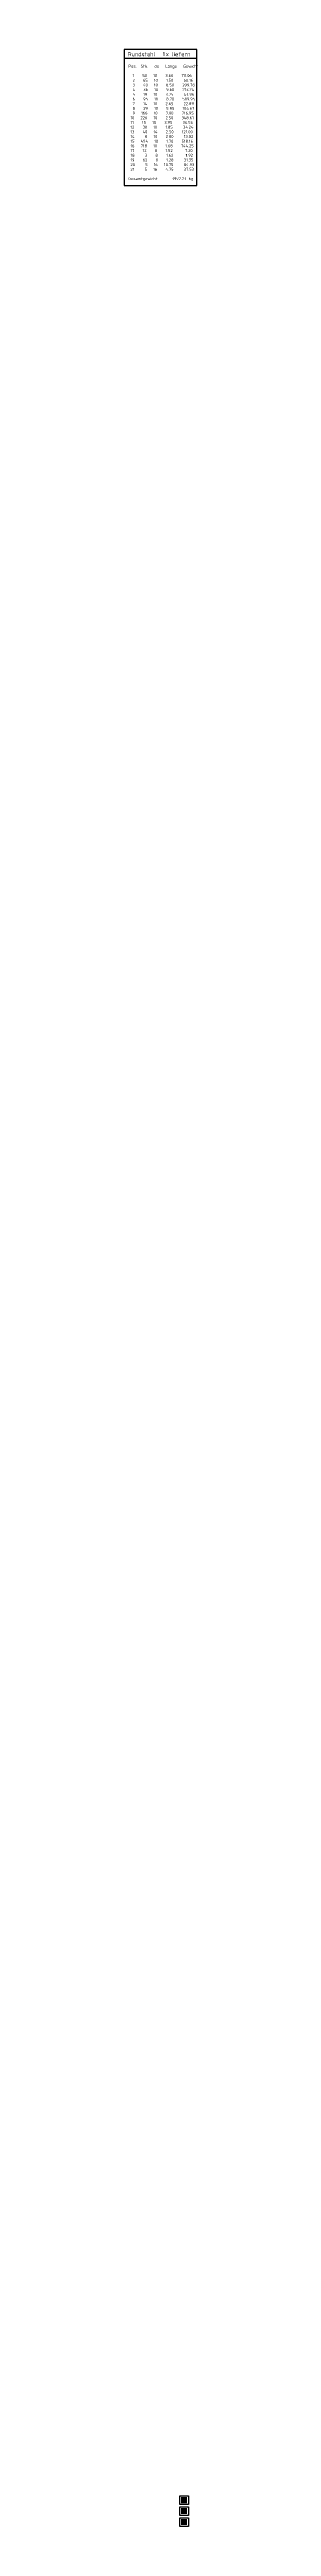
# Model space of a CAD drawing. Extents: x -3 to 123, y 0 to 106.
# Drawn here: x -3.2 to -0.1, y 0.2 to 106 of the extents above; entities that cross this region are included whole.
import ezdxf
from ezdxf.enums import TextEntityAlignment as Align

# ---------------------------------------------------------------- set-up
doc = ezdxf.new("R2010")
doc.units = 0
doc.header["$LTSCALE"] = 0.5
doc.header["$MEASUREMENT"] = 0
doc.linetypes.add('AUSGEZOGEN', pattern=[1000.01, 1000, 0.01])
for name, color, linetype in [('0_H05', 11, 'CONTINUOUS'), ('0_H10', 13, 'CONTINUOUS'), ('0_H20', 15, 'CONTINUOUS'), ('MAT', 7, 'CONTINUOUS'), ('RND', 7, 'CONTINUOUS')]:
    doc.layers.add(name, color=color, linetype=linetype)
doc.styles.add('liste', font='isocp-e.shx')
doc.styles.add('TXT', font='isocp.shx')

# ---------------------------------------------------------------- blocks, each defined once
blk = doc.blocks.new('RND_LIS1')
at = {"layer": 'MAT', "color": 1, "linetype": 'Continuous', "style": 'TXT'}
blk.add_text('x liefern', height=0.35, dxfattribs=at).set_placement((5.67, 0.18), align=Align.RIGHT)
at = {"layer": 'RND', "color": 1, "linetype": 'Continuous', "style": 'TXT'}
blk.add_text('Rundstahl', height=0.35, dxfattribs=at).set_placement((0.3, 0.18))
blk.add_attdef('RND_Z', text='', height=0.35, dxfattribs=at).set_placement((3.48, 0.18), align=Align.RIGHT)

msp = doc.modelspace()

# ---------------------------------------------------------------- linework, layer by layer
at = {"layer": '0_H05', "color": 11, "linetype": 'Continuous'}
msp.add_lwpolyline([(-0.828, 1.164), (-0.828, 1.539), (-0.453, 1.539), (-0.453, 1.164)], close=True, dxfattribs=at)
msp.add_solid([(-0.772, 1.482), (-0.772, 1.22), (-0.509, 1.482), (-0.509, 1.22)], dxfattribs=at)
at = {"layer": '0_H10', "color": 13, "linetype": 'Continuous'}
msp.add_lwpolyline([(-0.828, 0.696), (-0.828, 1.071), (-0.453, 1.071), (-0.453, 0.696)], close=True, dxfattribs=at)
msp.add_solid([(-0.772, 1.015), (-0.772, 0.752), (-0.509, 1.015), (-0.509, 0.752)], dxfattribs=at)
at = {"layer": '0_H20', "color": 15, "linetype": 'Continuous'}
msp.add_lwpolyline([(-0.828, 0.226), (-0.828, 0.601), (-0.453, 0.601), (-0.453, 0.226)], close=True, dxfattribs=at)
msp.add_solid([(-0.772, 0.545), (-0.772, 0.282), (-0.509, 0.545), (-0.509, 0.282)], dxfattribs=at)
at = {"layer": 'RND', "color": 5, "linetype": 'AUSGEZOGEN'}
msp.add_line((-3.2, 105.585), (-0.1, 105.585), dxfattribs=at)
msp.add_lwpolyline([(-0.1, 105.96), (-3.2, 105.96), (-3.2, 100.16), (-0.1, 100.16), (-0.1, 105.96)], dxfattribs=at)

# ---------------------------------------------------------------- block references
at = {"layer": 'RND', "color": 15, "linetype": 'AUSGEZOGEN', "xscale": 0.5, "yscale": 0.5, "zscale": 0.5}
msp.add_blockref('RND_LIS1', (-3.2, 105.585), dxfattribs=at).add_auto_attribs({'RND_Z': '1'})

# ---------------------------------------------------------------- texts
at = {"layer": 'RND', "color": 7, "linetype": 'AUSGEZOGEN', "style": 'liste'}
for s, p in [('  Pos.  Stk.   ds   Länge   Gewicht', (-3.2, 105.185)), ('    1    50   10    3.60    111.06   ', (-3.2, 104.785)), ('    2    65   10    1.50     60.16   ', (-3.2, 104.585)), ('    3    40   10    8.50    209.78   ', (-3.2, 104.385)), ('    4    36   10    9.60    213.24   ', (-3.2, 104.185)), ('    7    14   10    2.65     22.89   ', (-3.2, 103.585)), ('    5    19   10    3.75     43.96   ', (-3.2, 103.985)), ('    6    95   10    8.70    509.95   ', (-3.2, 103.785)), ('   10   226   10    2.50    348.61   ', (-3.2, 102.985)), ('   11    15   10    3.95     36.56   ', (-3.2, 102.785)), ('   12    30   10    1.85     34.24   ', (-3.2, 102.585)), ('    9   166   10    7.00    716.95   ', (-3.2, 103.185)), ('    8    29   10    5.85    104.67   ', (-3.2, 103.385)), ('   13    40   14    2.50    121.00   ', (-3.2, 102.385)), ('   14     8   10    2.80     13.82   ', (-3.2, 102.185)), ('   15   494   10    1.70    518.16   ', (-3.2, 101.985)), ('   16   718   10    1.68    744.25   ', (-3.2, 101.785)), ('   17    12    8    1.52      7.20   ', (-3.2, 101.585)), ('   18     3    8    1.62      1.92   ', (-3.2, 101.385)), ('  Gesamtgewicht       3972.23 kg', (-3.2, 100.385)), ('   19    62    8    1.28     31.35   ', (-3.2, 101.185)), ('   20     5   16   10.75     84.93   ', (-3.2, 100.985)), ('   21     5   16    4.75     37.53   ', (-3.2, 100.785))]:
    msp.add_text(s, height=0.125, dxfattribs=at).set_placement(p)

doc.saveas('drawing.dxf')
